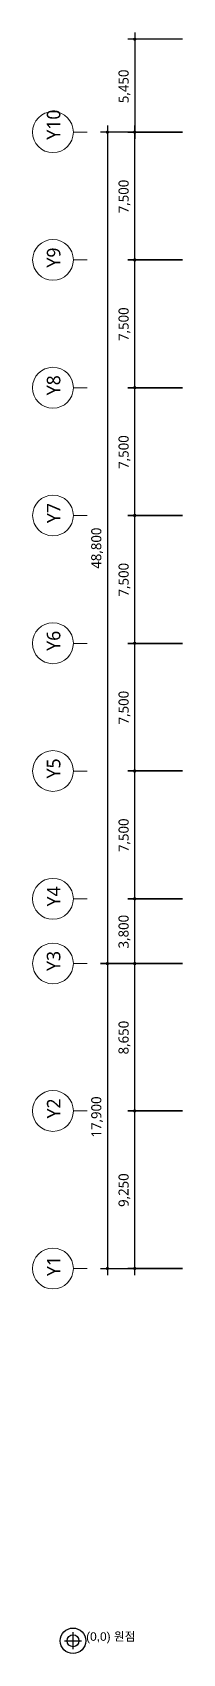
# Model space of a CAD drawing. Header units: millimetres. Extents: x -4048 to 127016, y -1911 to 106724.
# Drawn here: x -4048 to 4761, y -1911 to 93297 of the extents above; entities that cross this region are included whole.
import ezdxf

# ---------------------------------------------------------------- set-up
doc = ezdxf.new("R2010")
doc.units = ezdxf.units.MM
for name, color, linetype in [('PDF_문자', 7, 'Continuous'), ('PDF_솔리드 채우기', 7, 'Continuous'), ('PDF_형상', 7, 'Continuous')]:
    doc.layers.add(name, color=color, linetype=linetype)
doc.styles.add('PDF 맑은 고딕', font='malgun.ttf')
doc.styles.get("Standard").update_dxf_attribs({"font": 'arial.ttf'})

msp = doc.modelspace()

# ---------------------------------------------------------------- texts
at = {"color": 1}
msp.add_text('(0,0) 원점', height=500, dxfattribs=at).set_placement((-897, -1161))
at = {"layer": 'PDF_문자', "attachment_point": 4, "rotation": 90, "style": 'PDF 맑은 고딕'}
for s, insert, char_height in [('5,450', (1354, 89144), 592.5), ('Y10', (-2801, 86998), 793.7), ('7,500', (1354, 82674), 592.5), ('Y9', (-2801, 79486), 793.7), ('7,500', (1354, 75177), 592.5), ('Y8', (-2801, 71989), 793.7), ('7,500', (1354, 67666), 592.5), ('Y7', (-2801, 64478), 793.7), ('48,800', (-248, 61802), 592.5), ('7,500', (1354, 60169), 592.5), ('Y6', (-2801, 56981), 793.7), ('7,500', (1354, 52657), 592.5), ('Y5', (-2801, 49484), 793.7), ('7,500', (1354, 45161), 592.5), ('Y4', (-2801, 41972), 793.7), ('3,800', (1354, 39499), 592.5), ('Y3', (-2801, 38178), 793.7), ('8,650', (1354, 33279), 592.5), ('Y2', (-2801, 29515), 793.7), ('17,900', (-248, 28395), 592.5), ('9,250', (1354, 24320), 592.5), ('Y1', (-2801, 20261), 793.7)]:
    msp.add_mtext(s, dxfattribs=dict(at, insert=insert, char_height=char_height))

# ---------------------------------------------------------------- linework, layer by layer
at = {"color": 1}
for p, q in [((-1667, -1661), (-1667, -661)), ((-2167, -1161), (-1167, -1161))]:
    msp.add_line(p, q, dxfattribs=at)
for radius in [750, 350]:
    msp.add_circle((-1667, -1161), radius, dxfattribs=at)
at = {"layer": 'PDF_솔리드 채우기', "transparency": 33554559}
for points in [[(1885, 92970), (1853, 92892), (1962, 92892)], [(1853, 92892), (1885, 92830), (1962, 92892)], [(1962, 92986), (1885, 92970), (1962, 92892)], [(1885, 92830), (1962, 92799), (1962, 92892)], [(2025, 92970), (1962, 92986), (1962, 92892)], [(2056, 92892), (2025, 92970), (1962, 92892)], [(1962, 92799), (2025, 92830), (1962, 92892)], [(2025, 92830), (2056, 92892), (1962, 92892)], [(283, 87511), (251, 87433), (360, 87433)], [(251, 87433), (283, 87371), (360, 87433)], [(360, 87542), (283, 87511), (360, 87433)], [(283, 87371), (360, 87340), (360, 87433)], [(423, 87511), (360, 87542), (360, 87433)], [(454, 87433), (423, 87511), (360, 87433)], [(360, 87340), (423, 87371), (360, 87433)], [(423, 87371), (454, 87433), (360, 87433)], [(1885, 87511), (1853, 87433), (1962, 87433)], [(1885, 87511), (1853, 87433), (1962, 87433)], [(1853, 87433), (1885, 87371), (1962, 87433)], [(1853, 87433), (1885, 87371), (1962, 87433)], [(1962, 87542), (1885, 87511), (1962, 87433)], [(1962, 87542), (1885, 87511), (1962, 87433)], [(1885, 87371), (1962, 87340), (1962, 87433)], [(1885, 87371), (1962, 87340), (1962, 87433)], [(2025, 87511), (1962, 87542), (1962, 87433)], [(2025, 87511), (1962, 87542), (1962, 87433)], [(2056, 87433), (2025, 87511), (1962, 87433)], [(2056, 87433), (2025, 87511), (1962, 87433)], [(1962, 87340), (2025, 87371), (1962, 87433)], [(2025, 87371), (2056, 87433), (1962, 87433)], [(1962, 87340), (2025, 87371), (1962, 87433)], [(2025, 87371), (2056, 87433), (1962, 87433)], [(1885, 80015), (1853, 79937), (1962, 79937)], [(1885, 80015), (1853, 79937), (1962, 79937)], [(1962, 80030), (1885, 80015), (1962, 79937)], [(1962, 80030), (1885, 80015), (1962, 79937)], [(2025, 80015), (1962, 80030), (1962, 79937)], [(2025, 80015), (1962, 80030), (1962, 79937)], [(2056, 79937), (2025, 80015), (1962, 79937)], [(2056, 79937), (2025, 80015), (1962, 79937)], [(1853, 79937), (1885, 79859), (1962, 79937)], [(1853, 79937), (1885, 79859), (1962, 79937)], [(1885, 79859), (1962, 79843), (1962, 79937)], [(1885, 79859), (1962, 79843), (1962, 79937)], [(1962, 79843), (2025, 79859), (1962, 79937)], [(2025, 79859), (2056, 79937), (1962, 79937)], [(1962, 79843), (2025, 79859), (1962, 79937)], [(2025, 79859), (2056, 79937), (1962, 79937)], [(1885, 72503), (1853, 72425), (1962, 72425)], [(1885, 72503), (1853, 72425), (1962, 72425)], [(1853, 72425), (1885, 72363), (1962, 72425)], [(1853, 72425), (1885, 72363), (1962, 72425)], [(1962, 72534), (1885, 72503), (1962, 72425)], [(1962, 72534), (1885, 72503), (1962, 72425)], [(1885, 72363), (1962, 72331), (1962, 72425)], [(1885, 72363), (1962, 72331), (1962, 72425)], [(2025, 72503), (1962, 72534), (1962, 72425)], [(2025, 72503), (1962, 72534), (1962, 72425)], [(2056, 72425), (2025, 72503), (1962, 72425)], [(2056, 72425), (2025, 72503), (1962, 72425)], [(1962, 72331), (2025, 72363), (1962, 72425)], [(2025, 72363), (2056, 72425), (1962, 72425)], [(1962, 72331), (2025, 72363), (1962, 72425)], [(2025, 72363), (2056, 72425), (1962, 72425)], [(1885, 65006), (1853, 64928), (1962, 64928)], [(1885, 65006), (1853, 64928), (1962, 64928)], [(1853, 64928), (1885, 64851), (1962, 64928)], [(1853, 64928), (1885, 64851), (1962, 64928)], [(1962, 65022), (1885, 65006), (1962, 64928)], [(1962, 65022), (1885, 65006), (1962, 64928)], [(1885, 64851), (1962, 64835), (1962, 64928)], [(1885, 64851), (1962, 64835), (1962, 64928)], [(2025, 65006), (1962, 65022), (1962, 64928)], [(2025, 65006), (1962, 65022), (1962, 64928)], [(2056, 64928), (2025, 65006), (1962, 64928)], [(2056, 64928), (2025, 65006), (1962, 64928)], [(1962, 64835), (2025, 64851), (1962, 64928)], [(2025, 64851), (2056, 64928), (1962, 64928)], [(1962, 64835), (2025, 64851), (1962, 64928)], [(2025, 64851), (2056, 64928), (1962, 64928)], [(1885, 57494), (1853, 57416), (1962, 57416)], [(1885, 57494), (1853, 57416), (1962, 57416)], [(1853, 57416), (1885, 57354), (1962, 57416)], [(1853, 57416), (1885, 57354), (1962, 57416)], [(1962, 57525), (1885, 57494), (1962, 57416)], [(1962, 57525), (1885, 57494), (1962, 57416)], [(1885, 57354), (1962, 57323), (1962, 57416)], [(1885, 57354), (1962, 57323), (1962, 57416)], [(2025, 57494), (1962, 57525), (1962, 57416)], [(2025, 57494), (1962, 57525), (1962, 57416)], [(2056, 57416), (2025, 57494), (1962, 57416)], [(2056, 57416), (2025, 57494), (1962, 57416)], [(1962, 57323), (2025, 57354), (1962, 57416)], [(2025, 57354), (2056, 57416), (1962, 57416)], [(1962, 57323), (2025, 57354), (1962, 57416)], [(2025, 57354), (2056, 57416), (1962, 57416)], [(1885, 49998), (1853, 49920), (1962, 49920)], [(1885, 49998), (1853, 49920), (1962, 49920)], [(1853, 49920), (1885, 49842), (1962, 49920)], [(1853, 49920), (1885, 49842), (1962, 49920)], [(1962, 50013), (1885, 49998), (1962, 49920)], [(1962, 50013), (1885, 49998), (1962, 49920)], [(1885, 49842), (1962, 49827), (1962, 49920)], [(1885, 49842), (1962, 49827), (1962, 49920)], [(2025, 49998), (1962, 50013), (1962, 49920)], [(2025, 49998), (1962, 50013), (1962, 49920)], [(2056, 49920), (2025, 49998), (1962, 49920)], [(2056, 49920), (2025, 49998), (1962, 49920)], [(1962, 49827), (2025, 49842), (1962, 49920)], [(2025, 49842), (2056, 49920), (1962, 49920)], [(1962, 49827), (2025, 49842), (1962, 49920)], [(2025, 49842), (2056, 49920), (1962, 49920)], [(1885, 42486), (1853, 42408), (1962, 42408)], [(1885, 42486), (1853, 42408), (1962, 42408)], [(1853, 42408), (1885, 42346), (1962, 42408)], [(1853, 42408), (1885, 42346), (1962, 42408)], [(1962, 42517), (1885, 42486), (1962, 42408)], [(1962, 42517), (1885, 42486), (1962, 42408)], [(1885, 42346), (1962, 42315), (1962, 42408)], [(1885, 42346), (1962, 42315), (1962, 42408)], [(2025, 42486), (1962, 42517), (1962, 42408)], [(2025, 42486), (1962, 42517), (1962, 42408)], [(2056, 42408), (2025, 42486), (1962, 42408)], [(2056, 42408), (2025, 42486), (1962, 42408)], [(1962, 42315), (2025, 42346), (1962, 42408)], [(2025, 42346), (2056, 42408), (1962, 42408)], [(1962, 42315), (2025, 42346), (1962, 42408)], [(2025, 42346), (2056, 42408), (1962, 42408)], [(283, 38691), (251, 38613), (360, 38613)], [(283, 38691), (251, 38613), (360, 38613)], [(251, 38613), (283, 38535), (360, 38613)], [(251, 38613), (283, 38535), (360, 38613)], [(360, 38706), (283, 38691), (360, 38613)], [(360, 38706), (283, 38691), (360, 38613)], [(283, 38535), (360, 38520), (360, 38613)], [(283, 38535), (360, 38520), (360, 38613)], [(423, 38691), (360, 38706), (360, 38613)], [(423, 38691), (360, 38706), (360, 38613)], [(454, 38613), (423, 38691), (360, 38613)], [(454, 38613), (423, 38691), (360, 38613)], [(360, 38520), (423, 38535), (360, 38613)], [(423, 38535), (454, 38613), (360, 38613)], [(360, 38520), (423, 38535), (360, 38613)], [(423, 38535), (454, 38613), (360, 38613)], [(1885, 38691), (1853, 38613), (1962, 38613)], [(1885, 38691), (1853, 38613), (1962, 38613)], [(1853, 38613), (1885, 38535), (1962, 38613)], [(1853, 38613), (1885, 38535), (1962, 38613)], [(1962, 38706), (1885, 38691), (1962, 38613)], [(1962, 38706), (1885, 38691), (1962, 38613)], [(1885, 38535), (1962, 38520), (1962, 38613)], [(1885, 38535), (1962, 38520), (1962, 38613)], [(2025, 38691), (1962, 38706), (1962, 38613)], [(2025, 38691), (1962, 38706), (1962, 38613)], [(2056, 38613), (2025, 38691), (1962, 38613)], [(2056, 38613), (2025, 38691), (1962, 38613)], [(1962, 38520), (2025, 38535), (1962, 38613)], [(2025, 38535), (2056, 38613), (1962, 38613)], [(1962, 38520), (2025, 38535), (1962, 38613)], [(2025, 38535), (2056, 38613), (1962, 38613)], [(1885, 30028), (1853, 29966), (1962, 29966)], [(1885, 30028), (1853, 29966), (1962, 29966)], [(1853, 29966), (1885, 29888), (1962, 29966)], [(1853, 29966), (1885, 29888), (1962, 29966)], [(1962, 30059), (1885, 30028), (1962, 29966)], [(1962, 30059), (1885, 30028), (1962, 29966)], [(1885, 29888), (1962, 29857), (1962, 29966)], [(1885, 29888), (1962, 29857), (1962, 29966)], [(2025, 30028), (1962, 30059), (1962, 29966)], [(2025, 30028), (1962, 30059), (1962, 29966)], [(2056, 29966), (2025, 30028), (1962, 29966)], [(2056, 29966), (2025, 30028), (1962, 29966)], [(1962, 29857), (2025, 29888), (1962, 29966)], [(2025, 29888), (2056, 29966), (1962, 29966)], [(1962, 29857), (2025, 29888), (1962, 29966)], [(2025, 29888), (2056, 29966), (1962, 29966)], [(283, 20774), (251, 20696), (360, 20696)], [(251, 20696), (283, 20634), (360, 20696)], [(360, 20805), (283, 20774), (360, 20696)], [(283, 20634), (360, 20603), (360, 20696)], [(423, 20774), (360, 20805), (360, 20696)], [(454, 20696), (423, 20774), (360, 20696)], [(360, 20603), (423, 20634), (360, 20696)], [(423, 20634), (454, 20696), (360, 20696)], [(1885, 20774), (1853, 20696), (1962, 20696)], [(1853, 20696), (1885, 20634), (1962, 20696)], [(1962, 20805), (1885, 20774), (1962, 20696)], [(1885, 20634), (1962, 20603), (1962, 20696)], [(2025, 20774), (1962, 20805), (1962, 20696)], [(2056, 20696), (2025, 20774), (1962, 20696)], [(1962, 20603), (2025, 20634), (1962, 20696)], [(2025, 20634), (2056, 20696), (1962, 20696)]]:
    msp.add_solid(points, dxfattribs=at)
at = {"layer": 'PDF_형상', "lineweight": 25}
for points in [[(4761, 92893), (1557, 92893)], [(1962, 93297), (1962, 87045)], [(360, 87838), (360, 38212)], [(1962, 79534), (1962, 87838)], [(4294, 87434), (-45, 87434)], [(1962, 72037), (1962, 80342)], [(1962, 64526), (1962, 72831)], [(1962, 57030), (1962, 65334)], [(1962, 49518), (1962, 57823)], [(1962, 42022), (1962, 50327)], [(1962, 38212), (1962, 42815)], [(360, 39020), (360, 20311)], [(1962, 29565), (1962, 39020)], [(1962, 20311), (1962, 30358)], [(-45, 20700), (4761, 20700), (1557, 20700)]]:
    msp.add_lwpolyline(points, dxfattribs=at)
at = {"layer": 'PDF_형상', "lineweight": 5}
for points in [[(-1646, 87433), (-837, 87433)], [(-1646, 79937), (-837, 79937)], [(-1646, 72425), (-837, 72425)], [(-1646, 64928), (-837, 64928)], [(-1646, 57416), (-837, 57416)], [(-1646, 49920), (-837, 49920)], [(-1646, 42408), (-837, 42408)], [(-1646, 38613), (-837, 38613)], [(-1646, 29966), (-837, 29966)], [(-1646, 20696), (-837, 20696)]]:
    msp.add_lwpolyline(points, dxfattribs=at)
at = {"layer": 'PDF_형상', "lineweight": 25}
for points in [[(1557, 87434), (4761, 87434)], [(1557, 79938), (4761, 79938)], [(1557, 72426), (4761, 72426)], [(1557, 64930), (4761, 64930)], [(1557, 57418), (4761, 57418)], [(1557, 49922), (4761, 49922)], [(1557, 42411), (4761, 42411)], [(-45, 38616), (4761, 38616), (1557, 38616), (4761, 38616)], [(1557, 29969), (4761, 29969)]]:
    msp.add_lwpolyline(points, close=True, dxfattribs=at)
at = {"layer": 'PDF_형상', "lineweight": 5}
for centre, radius in [((-2847, 87439), 1201), ((-2842, 79937), 1196), ((-2847, 72430), 1201), ((-2842, 64928), 1196), ((-2847, 57422), 1201), ((-2842, 49920), 1196), ((-2847, 42414), 1201), ((-2842, 38613), 1196), ((-2847, 29956), 1201), ((-2847, 20702), 1201)]:
    msp.add_circle(centre, radius, dxfattribs=at)

msp.set_redraw_order([(e.dxf.handle, doc.entitydb.next_handle()) for e in msp.query("TEXT MTEXT ATTDEF DIMENSION ARC_DIMENSION")])  # texts and dimensions are drawn at this point

doc.saveas('drawing.dxf')
